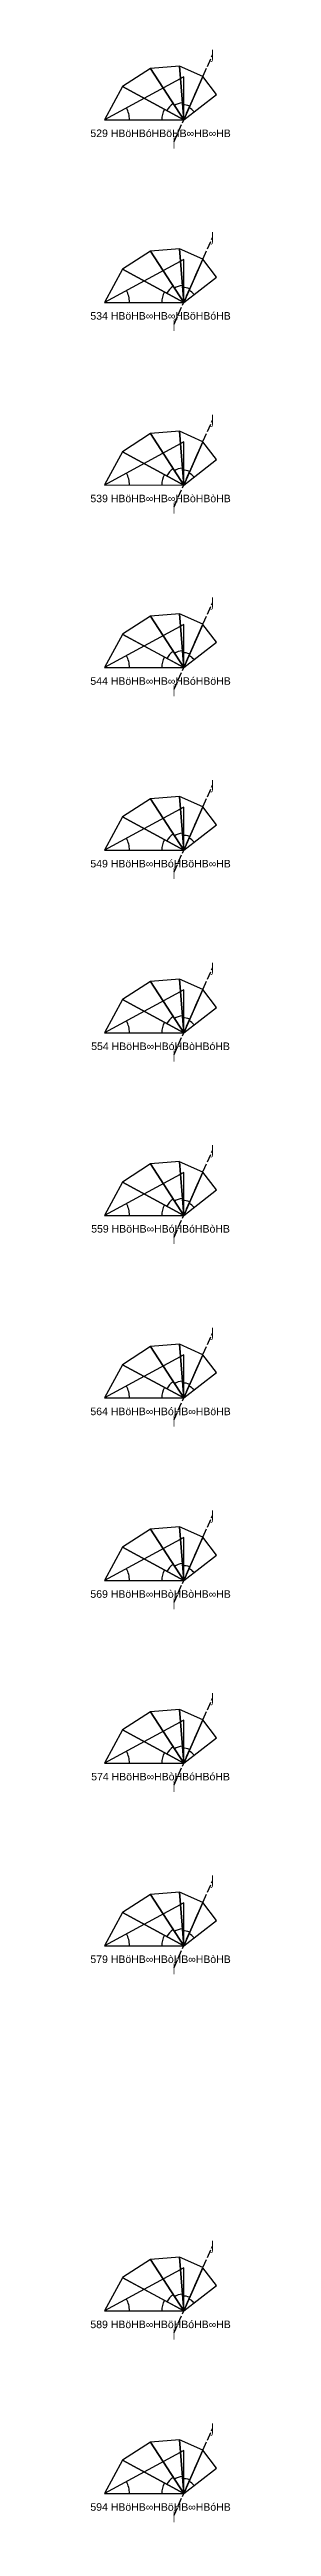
# Model space of a CAD drawing. Header units: millimetres. Extents: x 122552 to 1654769, y -10280102 to 62068.
# Drawn here: x 1025952 to 1046361, y -6184812 to -5823316 of the extents above; entities that cross this region are included whole.
import ezdxf
from ezdxf.enums import TextEntityAlignment as Align

# ---------------------------------------------------------------- set-up
doc = ezdxf.new("R2010")
doc.units = ezdxf.units.MM
doc.linetypes.add('ACAD_ISO02W100', pattern=[15, 12, -3])
for name, color, linetype in [('BASE', 170, 'Continuous'), ('HYPOTENUSE', 20, 'Continuous'), ('PERPENDICULAR', 90, 'Continuous'), ('Standard', 7, 'Continuous')]:
    doc.layers.add(name, color=color, linetype=linetype)
doc.styles.add('Arial', font='arial_0.ttf')

msp = doc.modelspace()

# ---------------------------------------------------------------- texts
at = {"style": 'Arial'}
for s, p in [('⌡', (1043762, -5824098)), ('529 HBöHBóHBöHB∞HB∞HB', (1036166, -5835537)), ('⌠', (1038147, -5836736)), ('⌡', (1043762, -5850747)), ('534 HBöHB∞HB∞HBöHBóHB', (1036166, -5862186)), ('⌠', (1038147, -5863385)), ('⌡', (1043762, -5877395)), ('539 HBöHB∞HB∞HBòHBòHB', (1036166, -5888835)), ('⌠', (1038147, -5890034)), ('⌡', (1043762, -5904044)), ('544 HBöHB∞HB∞HBóHBöHB', (1036166, -5915483)), ('⌠', (1038147, -5916682)), ('⌡', (1043762, -5930693)), ('549 HBöHB∞HBóHBöHB∞HB', (1036166, -5942132)), ('⌠', (1038147, -5943331)), ('⌡', (1043762, -5957341)), ('554 HBöHB∞HBóHBòHBóHB', (1036166, -5968781)), ('⌠', (1038147, -5969980)), ('⌡', (1043762, -5983990)), ('559 HBöHB∞HBóHBóHBòHB', (1036166, -5995429)), ('⌠', (1038147, -5996628)), ('⌡', (1043762, -6010639)), ('564 HBöHB∞HBóHB∞HBöHB', (1036166, -6022078)), ('⌠', (1038147, -6023277)), ('⌡', (1043762, -6037287)), ('569 HBöHB∞HBòHBòHB∞HB', (1036166, -6048727)), ('⌠', (1038147, -6049926)), ('⌡', (1043762, -6063936)), ('574 HBöHB∞HBòHBóHBóHB', (1036166, -6075375)), ('⌠', (1038147, -6076574)), ('⌡', (1043762, -6090585)), ('579 HBöHB∞HBòHB∞HBòHB', (1036166, -6102024)), ('⌠', (1038147, -6103223)), ('⌡', (1043762, -6143882)), ('589 HBöHB∞HBöHBóHB∞HB', (1036166, -6155321)), ('⌠', (1038147, -6156520)), ('⌡', (1043762, -6170531)), ('594 HBöHB∞HBöHB∞HBóHB', (1036166, -6181970)), ('⌠', (1038147, -6183169))]:
    msp.add_text(s, height=1100, dxfattribs=at).set_placement(p, align=Align.MIDDLE_CENTER)

# ---------------------------------------------------------------- blocks, each defined once
blk = doc.blocks.new('fundamental_block_GT')
at = {"color": 4}
blk.add_arc((0, -2), 277, 359.9799, 28.4254, dxfattribs=at)
at = {"layer": 'BASE'}
blk.add_line((0, 0), (879, -7), dxfattribs=at)
at = {"layer": 'HYPOTENUSE'}
blk.add_line((883, 469), (0, 0), dxfattribs=at)
at = {"layer": 'PERPENDICULAR'}
blk.add_line((879, -7), (883, 469), dxfattribs=at)

# ---------------------------------------------------------------- linework, layer by layer
at = {"linetype": 'ACAD_ISO02W100', "ltscale": 100}
for p, q in [((1038147, -5836736), (1043762, -5824098)), ((1038147, -5863385), (1043762, -5850747)), ((1038147, -5890034), (1043762, -5877395)), ((1038147, -5916682), (1043762, -5904044)), ((1038147, -5943331), (1043762, -5930693)), ((1038147, -5969980), (1043762, -5957341)), ((1038147, -5996628), (1043762, -5983990)), ((1038147, -6023277), (1043762, -6010639)), ((1038147, -6049926), (1043762, -6037287)), ((1038147, -6076574), (1043762, -6063936)), ((1038147, -6103223), (1043762, -6090585)), ((1038147, -6156520), (1043762, -6143882)), ((1038147, -6183169), (1043762, -6170531))]:
    msp.add_line(p, q, dxfattribs=at)

# ---------------------------------------------------------------- block references
for p, xscale, yscale, zscale, rotation in [((1039551, -5833577), 10.18429076373601, 10.18429076373601, 10.18429076373601, 123.5116672382091), ((1039551, -5833577), 8.951118371073518, 8.951118371073518, 8.951118371073518, 95.02333447641668), ((1039551, -5833577), 7.867265571232669, 7.867265571232669, 7.867265571232669, 66.5350017146181), ((1039551, -5833577), 6.914651890686425, 6.914651890686425, 6.914651890686425, 38.04666895281858), ((1039551, -5833577), 11.58735412275403, 11.58735412275403, 11.58735412275403, 152.0000000000003), ((1039551, -5860225), 8.951118371073518, 8.951118371073518, 8.951118371073518, 95.02333447641668), ((1039551, -5860225), 7.867265571232669, 7.867265571232669, 7.867265571232669, 66.5350017146181), ((1039551, -5860225), 11.58735412275403, 11.58735412275403, 11.58735412275403, 152.0000000000003), ((1039551, -5860225), 10.18429076373601, 10.18429076373601, 10.18429076373601, 123.5116672382091), ((1039551, -5860225), 6.914651890686425, 6.914651890686425, 6.914651890686425, 38.04666895281858), ((1039551, -5886874), 10.18429076373601, 10.18429076373601, 10.18429076373601, 123.5116672382091), ((1039551, -5886874), 8.951118371073518, 8.951118371073518, 8.951118371073518, 95.02333447641668), ((1039551, -5886874), 7.867265571232669, 7.867265571232669, 7.867265571232669, 66.5350017146181), ((1039551, -5886874), 6.914651890686425, 6.914651890686425, 6.914651890686425, 38.04666895281858), ((1039551, -5886874), 11.58735412275403, 11.58735412275403, 11.58735412275403, 152.0000000000003), ((1039551, -5913523), 10.18429076373601, 10.18429076373601, 10.18429076373601, 123.5116672382091), ((1039551, -5913523), 8.951118371073518, 8.951118371073518, 8.951118371073518, 95.02333447641668), ((1039551, -5913523), 7.867265571232669, 7.867265571232669, 7.867265571232669, 66.5350017146181), ((1039551, -5913523), 11.58735412275403, 11.58735412275403, 11.58735412275403, 152.0000000000003), ((1039551, -5913523), 6.914651890686425, 6.914651890686425, 6.914651890686425, 38.04666895281858), ((1039551, -5940171), 11.58735412275403, 11.58735412275403, 11.58735412275403, 152.0000000000003), ((1039551, -5940171), 10.18429076373601, 10.18429076373601, 10.18429076373601, 123.5116672382091), ((1039551, -5940171), 8.951118371073518, 8.951118371073518, 8.951118371073518, 95.02333447641668), ((1039551, -5940171), 7.867265571232669, 7.867265571232669, 7.867265571232669, 66.5350017146181), ((1039551, -5940171), 6.914651890686425, 6.914651890686425, 6.914651890686425, 38.04666895281858), ((1039551, -5966820), 10.18429076373601, 10.18429076373601, 10.18429076373601, 123.5116672382091), ((1039551, -5966820), 8.951118371073518, 8.951118371073518, 8.951118371073518, 95.02333447641668), ((1039551, -5966820), 7.867265571232669, 7.867265571232669, 7.867265571232669, 66.5350017146181), ((1039551, -5966820), 6.914651890686425, 6.914651890686425, 6.914651890686425, 38.04666895281858), ((1039551, -5966820), 11.58735412275403, 11.58735412275403, 11.58735412275403, 152.0000000000003), ((1039551, -5993469), 10.18429076373601, 10.18429076373601, 10.18429076373601, 123.5116672382091), ((1039551, -5993469), 8.951118371073518, 8.951118371073518, 8.951118371073518, 95.02333447641668), ((1039551, -5993469), 7.867265571232669, 7.867265571232669, 7.867265571232669, 66.5350017146181), ((1039551, -5993469), 11.58735412275403, 11.58735412275403, 11.58735412275403, 152.0000000000003), ((1039551, -5993469), 6.914651890686425, 6.914651890686425, 6.914651890686425, 38.04666895281858), ((1039551, -6020117), 11.58735412275403, 11.58735412275403, 11.58735412275403, 152.0000000000003), ((1039551, -6020117), 10.18429076373601, 10.18429076373601, 10.18429076373601, 123.5116672382091), ((1039551, -6020117), 8.951118371073518, 8.951118371073518, 8.951118371073518, 95.02333447641668), ((1039551, -6020117), 7.867265571232669, 7.867265571232669, 7.867265571232669, 66.5350017146181), ((1039551, -6020117), 6.914651890686425, 6.914651890686425, 6.914651890686425, 38.04666895281858), ((1039551, -6046766), 10.18429076373601, 10.18429076373601, 10.18429076373601, 123.5116672382091), ((1039551, -6046766), 8.951118371073518, 8.951118371073518, 8.951118371073518, 95.02333447641668), ((1039551, -6046766), 7.867265571232669, 7.867265571232669, 7.867265571232669, 66.5350017146181), ((1039551, -6046766), 6.914651890686425, 6.914651890686425, 6.914651890686425, 38.04666895281858), ((1039551, -6046766), 11.58735412275403, 11.58735412275403, 11.58735412275403, 152.0000000000003), ((1039551, -6073415), 10.18429076373601, 10.18429076373601, 10.18429076373601, 123.5116672382091), ((1039551, -6073415), 8.951118371073518, 8.951118371073518, 8.951118371073518, 95.02333447641668), ((1039551, -6073415), 7.867265571232669, 7.867265571232669, 7.867265571232669, 66.5350017146181), ((1039551, -6073415), 11.58735412275403, 11.58735412275403, 11.58735412275403, 152.0000000000003), ((1039551, -6073415), 6.914651890686425, 6.914651890686425, 6.914651890686425, 38.04666895281858), ((1039551, -6100063), 10.18429076373601, 10.18429076373601, 10.18429076373601, 123.5116672382091), ((1039551, -6100063), 8.951118371073518, 8.951118371073518, 8.951118371073518, 95.02333447641668), ((1039551, -6100063), 7.867265571232669, 7.867265571232669, 7.867265571232669, 66.5350017146181), ((1039551, -6100063), 6.914651890686425, 6.914651890686425, 6.914651890686425, 38.04666895281858), ((1039551, -6100063), 11.58735412275403, 11.58735412275403, 11.58735412275403, 152.0000000000003), ((1039551, -6153361), 11.58735412275403, 11.58735412275403, 11.58735412275403, 152.0000000000003), ((1039551, -6153361), 10.18429076373601, 10.18429076373601, 10.18429076373601, 123.5116672382091), ((1039551, -6153361), 8.951118371073518, 8.951118371073518, 8.951118371073518, 95.02333447641668), ((1039551, -6153361), 7.867265571232669, 7.867265571232669, 7.867265571232669, 66.5350017146181), ((1039551, -6153361), 6.914651890686425, 6.914651890686425, 6.914651890686425, 38.04666895281858), ((1039551, -6180009), 10.18429076373601, 10.18429076373601, 10.18429076373601, 123.5116672382091), ((1039551, -6180009), 8.951118371073518, 8.951118371073518, 8.951118371073518, 95.02333447641668), ((1039551, -6180009), 7.867265571232669, 7.867265571232669, 7.867265571232669, 66.5350017146181), ((1039551, -6180009), 6.914651890686425, 6.914651890686425, 6.914651890686425, 38.04666895281858), ((1039551, -6180009), 11.58735412275403, 11.58735412275403, 11.58735412275403, 152.0000000000003)]:
    msp.add_blockref('fundamental_block_GT', p, dxfattribs=dict(xscale=xscale, yscale=yscale, zscale=zscale, rotation=rotation))
at = {"layer": 'Standard', "xscale": 13.18371388650824, "yscale": 13.18371388650824, "zscale": 13.18371388650824, "rotation": 0.4883327617913192}
for p in [(1027963, -5833577), (1027963, -5860225), (1027963, -5886874), (1027963, -5913523), (1027963, -5940171), (1027963, -5966820), (1027963, -5993469), (1027963, -6020117), (1027963, -6046766), (1027963, -6073415), (1027963, -6100063), (1027963, -6153361), (1027963, -6180009)]:
    msp.add_blockref('fundamental_block_GT', p, dxfattribs=at)

msp.set_redraw_order([(e.dxf.handle, doc.entitydb.next_handle()) for e in msp.query("TEXT MTEXT ATTDEF DIMENSION ARC_DIMENSION")])  # texts and dimensions are drawn at this point

doc.saveas('drawing.dxf')
